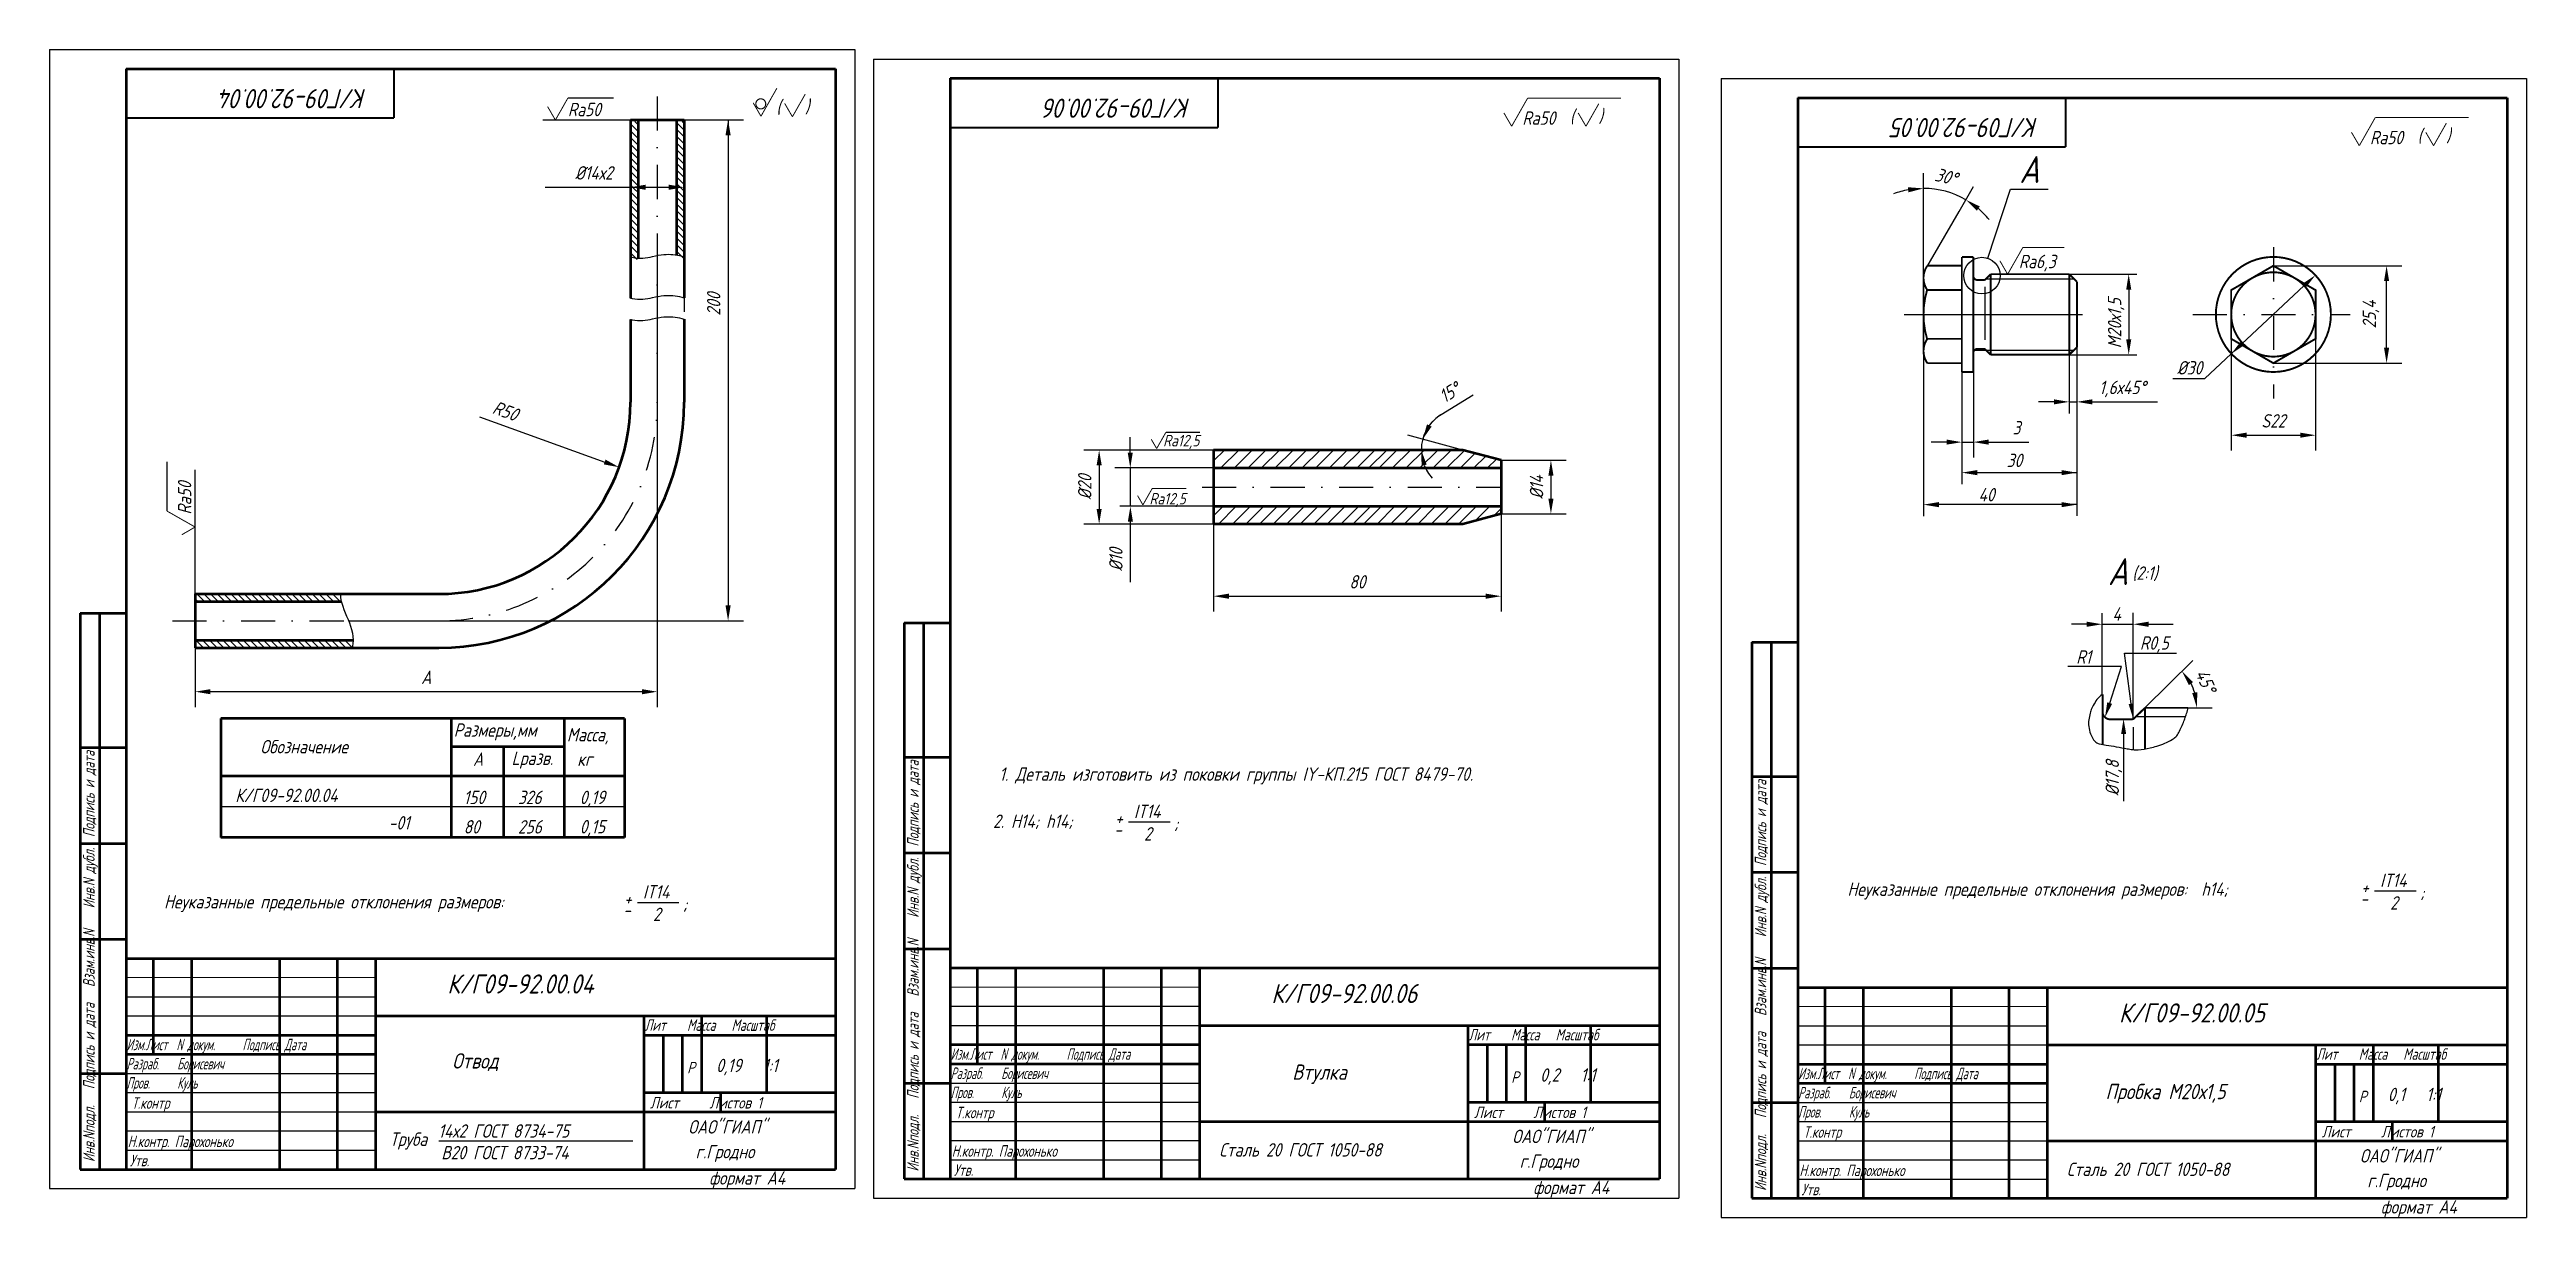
# Model space of a CAD drawing. Header units: inches. Extents: x 1474 to 3411, y 1027 to 1867.
# Drawn here: x 2765 to 3411, y 1065 to 1369 of the extents above; entities that cross this region are included whole.
import ezdxf

# ---------------------------------------------------------------- set-up
doc = ezdxf.new("R2010")
doc.units = ezdxf.units.IN
doc.header["$LTSCALE"] = 0.7
doc.header["$MEASUREMENT"] = 0
doc.linetypes.add('DASHDOT', pattern=[25.4, 12.7, -6.35, 0, -6.35])
doc.linetypes.add('HIDDEN', pattern=[9.525, 6.35, -3.175])
doc.styles.add('ROMANC', font='romanc', dxfattribs={"width": 0.8, "oblique": 15, "height": 3.5})
doc.styles.get("Standard").update_dxf_attribs({"font": 'romand.shx', "width": 0.8, "oblique": 15, "height": 3.5})
doc.dimstyles.get("Standard").update_dxf_attribs({"dimtxt": 3.5, "dimasz": 4, "dimexe": 4, "dimexo": 0, "dimgap": 2, "dimtad": 1, "dimdec": 0, "dimdsep": 46, "dimtxsty": 'Standard', "dimcen": 0.09, "dimadec": 0, "dimazin": 0, "dimtfac": 1, "dimtdec": 0, "dimtmove": 0, "dimatfit": 3, "dimfxl": 0.18, "dimtolj": 1, "dimtzin": 0, "dimlwd": 25, "dimlwe": 25, "dimarcsym": 0})

msp = doc.modelspace()

# ---------------------------------------------------------------- texts
at = {"style": 'ROMANC', "oblique": 15, "width": 0.8}
for s, p in [(')', (2962.11, 1352.74)), ('(', (2954.62, 1352.61)), ('(', (3161.56, 1350.12)), (')', (3169.06, 1350.26)), ('(', (3382.62, 1345.06)), (')', (3390.11, 1345.2))]:
    msp.add_text(s, height=3.5, dxfattribs=at).set_placement(p)
at = {"lineweight": 35, "char_height": 5, "width": 116.2188, "attachment_point": 1, "rotation": 180}
for s, insert in [('К/Г09-92.00.04 ', (2847.8, 1354)), ('К/Г09-92.00.06  ', (3062.7, 1351.52)), ('К/Г09-92.00.05 ', (3283.75, 1346.46))]:
    msp.add_mtext(s, dxfattribs=dict(at, insert=insert))
at = {"lineweight": 25, "attachment_point": 1}
for s, insert, char_height, width in [('Ra50', (2900.24, 1355.42), 3.5, 29.1251), ('Ra50', (3149.16, 1353.18), 3.5, 29.1251), ('Ra50', (3370.21, 1348.11), 3.5, 29.1251), ('Ra6,3', (3278.63, 1315.79), 3.5, 12.9576), ('%%C30', (3319.89, 1288.07), 3.5, 9.7286), ('1,6х45%%D', (3299.57, 1282.95), 3.5, 15.6621), ('Ra12,5', (3055.48, 1268.84), 3, 25.3892), ('30', (3275.46, 1263.93), 3.5, 10.8428), ('Ra12,5', (3051.9, 1253.68), 3, 25.3892), ('40', (3268.11, 1254.98), 3.5, 11.3462), ('(2:1)', (3308.23, 1234.54), 3.5, 9.6709), ('4', (3303.05, 1223.87), 3.5, 5.9425), ('R0,5', (3310.21, 1216.32), 3.5, 6.2126), ('R1', (3293.6, 1212.67), 3.5, 6.2126), ('Обозначение', (2820.06, 1189.27), 3.5, 58.6773), ('Размеры,мм', (2870.47, 1193.6), 3.5, 29.284), ('Масса,', (2899.99, 1192.4), 3.5, 17.2362), ('A', (2875.5, 1186.02), 3.5, 17.2362), ('Lразв.', (2885.56, 1186.25), 3.5, 12.8565), ('кг', (2902.69, 1186.01), 3.5, 13.5412), ('1. Деталь изготовить из поковки группы IY-КП.215 ГОСТ 8479-70.', (3012.75, 1182.12), 3.5, 172.7805), (' К/Г09-92.00.04', (2811.64, 1176.58), 3.5, 78.6431), ('150', (2873.06, 1176.05), 3.5, 9.7097), ('326', (2887.22, 1176.05), 3.5, 9.7097), ('0,19', (2903.35, 1176.05), 3.5, 9.7097), (' -01', (2851.65, 1169.42), 3.5, 78.6431), ('2. H14; h14; ', (3011.12, 1169.84), 3.5, 158.004), ('+', (3042.94, 1170.61), 3.5, 4.3989), ('IT14', (3047.89, 1172.42), 3.5, 19.7907), ('80', (2873.06, 1168.37), 3.5, 9.7097), ('256', (2887.22, 1168.37), 3.5, 9.7097), ('0,15', (2903.35, 1168.41), 3.5, 9.7097), ('-', (3042.72, 1167.68), 3.5, 6.6548), ('2', (3050.51, 1166.55), 3.5, 17.1446), (';', (3058.33, 1169.27), 3.5, 9.0235), ('IT14', (2919.82, 1151.42), 3.5, 19.7907), (' Неуказанные предельные отклонения размеров:  h14; ', (3232.08, 1152.12), 3.5, 158.004), ('+', (3367.9, 1152.6), 3.5, 4.3989), ('IT14', (3372.85, 1154.41), 3.5, 19.7907), (';', (3383.29, 1151.26), 3.5, 9.0235), (' Неуказанные предельные отклонения размеров:  ', (2793.07, 1148.83), 3.5, 158.004), ('-', (2914.65, 1146.67), 3.5, 6.6548), ('+', (2914.87, 1149.6), 3.5, 4.3989), ('2', (2922.44, 1145.55), 3.5, 17.1446), (';', (2930.26, 1148.26), 3.5, 9.0235), ('-', (3367.68, 1149.66), 3.5, 6.6548), ('2', (3375.47, 1148.54), 3.5, 17.1446), ('{\\W0.6; Изм.Лист  N докум.      Подпись Дата\\P Разраб.    Борисевич\\P Пров.      Куль}', (2783.99, 1111.36), 3, 75.9719), ('{\\W0.7;Лит    Масса   Масштаб}', (2920.26, 1116.42), 3, 48.3624), ('{\\W0.7;Лит    Масса   Масштаб}', (3135.16, 1113.93), 3, 48.3624), ('Р', (2931.35, 1105.34), 3, 4.7355), ('0,19   1:1', (2938.92, 1106.14), 3.5, 30.5998), ('{\\W0.6; Изм.Лист  N докум.      Подпись Дата\\P Разраб.    Борисевич\\P Пров.      Куль}', (2998.89, 1108.87), 3, 75.9719), ('{\\W0.7;Лит    Масса   Масштаб}', (3356.22, 1108.87), 3, 48.3624), ('Р', (3146.24, 1102.86), 3, 4.7355), ('0,2   1:1', (3153.81, 1103.66), 3.5, 30.5998), ('{\\W0.6; Изм.Лист  N докум.      Подпись Дата\\P Разраб.    Борисевич\\P Пров.      Куль}', (3219.94, 1103.81), 3, 75.9719), ('0,1   1:1', (3374.87, 1098.59), 3.5, 30.5998), ('{\\W0.7;Т.контр}', (2786.5, 1096.1), 3, 65.7648), ('Лист     Листов 1', (2921.67, 1096.17), 3, 49.4707), ('{\\W0.7;Т.контр}', (3001.4, 1093.62), 3, 65.7648), ('Лист     Листов 1', (3136.57, 1093.69), 3, 49.4707), ('Р', (3367.3, 1097.8), 3, 4.7355), ('{\\W0.7; Н.контр. Парохонько}', (2784.05, 1086.09), 3, 40.546), ('Труба', (2853.8, 1086.92), 3.5, 36.5786), ('14х2 ГОСТ 8734-75', (2866.46, 1089.06), 3.5, 73.1572), ('{\\W0.7;Т.контр}', (3222.46, 1088.55), 3, 65.7648), ('Лист     Листов 1', (3357.63, 1088.63), 3, 49.4707), ('{\\W0.7;Утв.     }', (2785.99, 1081.1), 3, 39.2217), ('В20 ГОСТ 8733-74', (2867.23, 1083.42), 3.5, 72.5735), ('г.Гродно', (2933.56, 1083.68), 3.5, 35.0627), ('{\\W0.7; Н.контр. Парохонько}', (2998.95, 1083.6), 3, 40.546), ('Сталь 20 ГОСТ 1050-88', (3070.11, 1084.14), 3.5, 67.3789), ('г.Гродно', (3148.46, 1081.2), 3.5, 35.0627), ('Сталь 20 ГОСТ 1050-88', (3291.16, 1079.07), 3.5, 67.3789), ('формат А4', (2937.09, 1076.82), 3.5, 32.7454), ('{\\W0.7;Утв.     }', (3000.89, 1078.61), 3, 39.2217), ('формат А4', (3151.99, 1074.34), 3.5, 32.7454), ('{\\W0.7; Н.контр. Парохонько}', (3220.01, 1078.54), 3, 40.546), ('{\\W0.7;Утв.     }', (3221.94, 1073.55), 3, 39.2217), ('г.Гродно', (3369.52, 1076.14), 3.5, 35.0627), ('формат А4', (3373.04, 1069.27), 3.5, 32.7454)]:
    msp.add_mtext(s, dxfattribs=dict(at, insert=insert, char_height=char_height, width=width))
at = {"lineweight": 25, "char_height": 3.5, "attachment_point": 5}
for s, insert in [('\\A1;%%C14х2', (2907.03, 1337.15)), ('А', (2863.3, 1205.61))]:
    msp.add_mtext(s, dxfattribs=dict(at, insert=insert))
at = {"lineweight": 35, "attachment_point": 1}
for s, insert, char_height, width in [('А', (3278.76, 1341.52), 7, 25.8231), ('А ', (3301.88, 1236.67), 7, 25.8231), ('К/Г09-92.00.04', (2868.8, 1128.15), 5, 116.2188), ('К/Г09-92.00.06', (3083.7, 1125.67), 5, 116.2188), ('К/Г09-92.00.05', (3304.75, 1120.6), 5, 116.2188), ('ОАО"ГИАП"', (2931.65, 1090.13), 3.5, 36.171), ('ОАО"ГИАП"', (3146.55, 1087.65), 3.5, 36.171), ('ОАО"ГИАП"', (3367.6, 1082.58), 3.5, 36.171)]:
    msp.add_mtext(s, dxfattribs=dict(at, insert=insert, char_height=char_height, width=width))
at = {"lineweight": 25, "char_height": 3.5, "attachment_point": 5, "rotation": 90}
for s, insert in [('\\A1;200', (2938.27, 1302.91)), ('\\A1;%%C20', (3035.04, 1255.21)), ('\\A1;%%C10', (3043.16, 1236.3))]:
    msp.add_mtext(s, dxfattribs=dict(at, insert=insert))
at = {"lineweight": 25, "attachment_point": 1, "rotation": 90}
for s, insert, char_height, width in [('М20х1,5', (3301.86, 1291.4), 3.5, 17.0085), ('Ra50', (2798.54, 1248.05), 3.5, 29.1251), ('{\\W0.7; Инв.Nподл.   Подпись и дата   Взам.инв.N    Инв.N дубл.  Подпись и дата}', (2773.83, 1077.83), 3, 144.2887), ('{\\W0.7; Инв.Nподл.   Подпись и дата   Взам.инв.N    Инв.N дубл.  Подпись и дата}', (2988.73, 1075.34), 3, 144.2887), ('%%C17,8', (3301.25, 1174.72), 3.5, 18.5917), ('{\\W0.7; Инв.Nподл.   Подпись и дата   Взам.инв.N    Инв.N дубл.  Подпись и дата}', (3209.78, 1070.28), 3, 144.2887)]:
    msp.add_mtext(s, dxfattribs=dict(at, insert=insert, char_height=char_height, width=width))
at = {"lineweight": 30, "char_height": 4, "width": 61.9449, "attachment_point": 1}
for s, insert in [('Отвод ', (2870.08, 1107.59)), ('Втулка', (3089.16, 1104.66)), ('Пробка М20х1,5', (3301.25, 1099.6))]:
    msp.add_mtext(s, dxfattribs=dict(at, insert=insert))

# ---------------------------------------------------------------- blocks, each defined once
blk = doc.blocks.new('*D107')
at = {"color": 0, "lineweight": 25, "transparency": 16777216}
for p, q in [((3127.95, 1274.1), (3136.35, 1279.28)), ((3133.63, 1264.88), (3119.3, 1268.72))]:
    blk.add_line(p, q, dxfattribs=at)
for start, end in [(121.66195, 165), (122.44358, 143.72179), (165, 180), (201.27821, 222.55642)]:
    blk.add_arc((3133.63, 1264.88), 10.83, start, end, dxfattribs=at)
for points in [[(3125.5, 1271), (3124.3, 1271.58), (3123.17, 1267.69)], [(3122.88, 1260.83), (3124.19, 1261.07), (3122.8, 1264.88)]]:
    blk.add_solid(points, dxfattribs=at)
at = {"layer": 'DEFPOINTS', "color": 0, "lineweight": 25, "transparency": 16777216}
for p in [(3068.63, 1264.88), (3122.84, 1265.83), (3133.63, 1264.88), (3133.63, 1264.88), (3143.63, 1262.2)]:
    blk.add_point(p, dxfattribs=at)
at = {"color": 0, "lineweight": 25, "transparency": 16777216, "insert": (3130.18, 1279.88), "char_height": 3.5, "attachment_point": 5, "rotation": 31.66195}
blk.add_mtext('\\A1;15°', dxfattribs=at)
blk = doc.blocks.new('*D108')
at = {"color": 0, "lineweight": 25, "transparency": 16777216}
for p, q in [((3143.63, 1262.2), (3160.61, 1262.2)), ((3156.61, 1258.2), (3156.61, 1252.21)), ((3143.63, 1248.21), (3160.61, 1248.21))]:
    blk.add_line(p, q, dxfattribs=at)
for points in [[(3155.95, 1258.2), (3157.28, 1258.2), (3156.61, 1262.2)], [(3155.95, 1252.21), (3157.28, 1252.21), (3156.61, 1248.21)]]:
    blk.add_solid(points, dxfattribs=at)
at = {"layer": 'DEFPOINTS', "color": 0, "lineweight": 25, "transparency": 16777216}
for p in [(3143.63, 1262.2), (3143.63, 1248.21), (3156.61, 1248.21)]:
    blk.add_point(p, dxfattribs=at)
at = {"color": 0, "lineweight": 25, "transparency": 16777216, "insert": (3152.86, 1255.21), "char_height": 3.5, "attachment_point": 5, "rotation": 90}
blk.add_mtext('\\A1;%%C14', dxfattribs=at)
blk = doc.blocks.new('*D125')
at = {"color": 0, "lineweight": 25, "transparency": 16777216}
blk.add_line((2877.19, 1273.51), (2909.84, 1261.75), dxfattribs=at)
blk.add_solid([(2910.07, 1262.38), (2909.62, 1261.13), (2913.61, 1260.4)], dxfattribs=at)
at = {"layer": 'DEFPOINTS', "color": 0, "lineweight": 25, "transparency": 16777216}
for p in [(2866.56, 1277.34), (2913.61, 1260.4)]:
    blk.add_point(p, dxfattribs=at)
at = {"color": 0, "lineweight": 25, "transparency": 16777216, "insert": (2883.96, 1275.06), "char_height": 3.5, "attachment_point": 5, "rotation": 340.20113}
blk.add_mtext('\\A1;R50', dxfattribs=at)
blk = doc.blocks.new('*D126')
at = {"color": 0, "lineweight": 25, "transparency": 16777216}
for p, q in [((3143.63, 1248.21), (3143.63, 1222.76)), ((3068.63, 1245.53), (3068.63, 1222.76)), ((3072.63, 1226.76), (3139.63, 1226.76))]:
    blk.add_line(p, q, dxfattribs=at)
for points in [[(3072.63, 1227.43), (3072.63, 1226.09), (3068.63, 1226.76)], [(3139.63, 1227.43), (3139.63, 1226.09), (3143.63, 1226.76)]]:
    blk.add_solid(points, dxfattribs=at)
at = {"layer": 'DEFPOINTS', "color": 0, "lineweight": 25, "transparency": 16777216}
for p in [(3143.63, 1248.21), (3068.63, 1245.53), (3143.63, 1226.76)]:
    blk.add_point(p, dxfattribs=at)
at = {"color": 0, "lineweight": 25, "transparency": 16777216, "insert": (3106.13, 1230.51), "char_height": 3.5, "attachment_point": 5}
blk.add_mtext('\\A1;80', dxfattribs=at)
blk = doc.blocks.new('*D130')
at = {"color": 0, "lineweight": 25, "transparency": 16777216}
for p, q in [((3263.78, 1285.23), (3263.78, 1262.94)), ((3266.78, 1285.23), (3266.78, 1262.94)), ((3259.78, 1266.94), (3255.78, 1266.94)), ((3263.78, 1266.94), (3266.78, 1266.94)), ((3270.78, 1266.94), (3281.27, 1266.94))]:
    blk.add_line(p, q, dxfattribs=at)
for points in [[(3259.78, 1267.61), (3259.78, 1266.28), (3263.78, 1266.94)], [(3270.78, 1267.61), (3270.78, 1266.28), (3266.78, 1266.94)]]:
    blk.add_solid(points, dxfattribs=at)
at = {"layer": 'DEFPOINTS', "color": 0, "lineweight": 25, "transparency": 16777216}
for p in [(3263.78, 1285.23), (3266.78, 1285.23), (3266.78, 1266.94)]:
    blk.add_point(p, dxfattribs=at)
at = {"color": 0, "transparency": 16777216, "insert": (3278.02, 1270.69), "char_height": 3.5, "attachment_point": 5}
blk.add_mtext('\\A1;3', dxfattribs=at)
blk = doc.blocks.new('*D131')
at = {"color": 0, "lineweight": 25, "transparency": 16777216}
for p, q in [((3253.78, 1329.28), (3253.78, 1337.1)), ((3263.05, 1327.11), (3266.8, 1333.62))]:
    blk.add_line(p, q, dxfattribs=at)
for start, end in [(100.38825, 110.77649), (60.05932, 90), (39.28283, 49.67108)]:
    blk.add_arc((3253.78, 1311.01), 22.09, start, end, dxfattribs=at)
for points in [[(3249.73, 1333.4), (3249.85, 1332.08), (3253.78, 1333.1)], [(3267.69, 1327.31), (3268.46, 1328.4), (3264.8, 1330.15)]]:
    blk.add_solid(points, dxfattribs=at)
at = {"layer": 'DEFPOINTS', "color": 0, "lineweight": 25, "transparency": 16777216}
for p in [(3261.32, 1331.78), (3253.78, 1329.28), (3263.05, 1327.11), (3254.06, 1311.5), (3253.78, 1309.76)]:
    blk.add_point(p, dxfattribs=at)
at = {"color": 0, "transparency": 16777216, "insert": (3259.67, 1336.17), "char_height": 3.5, "attachment_point": 5, "rotation": 346.81121}
blk.add_mtext('\\A1;30°', dxfattribs=at)
blk = doc.blocks.new('*D132')
at = {"color": 0, "lineweight": 25, "transparency": 16777216}
for p, q in [((3334.02, 1293.88), (3334.02, 1264.74)), ((3356.02, 1293.88), (3356.02, 1264.74)), ((3338.02, 1268.74), (3352.02, 1268.74))]:
    blk.add_line(p, q, dxfattribs=at)
for points in [[(3338.02, 1269.41), (3338.02, 1268.08), (3334.02, 1268.74)], [(3352.02, 1269.41), (3352.02, 1268.08), (3356.02, 1268.74)]]:
    blk.add_solid(points, dxfattribs=at)
at = {"layer": 'DEFPOINTS', "color": 0, "lineweight": 25, "transparency": 16777216}
for p in [(3334.02, 1293.88), (3356.02, 1293.88), (3356.02, 1268.74)]:
    blk.add_point(p, dxfattribs=at)
at = {"color": 0, "transparency": 16777216, "insert": (3345.02, 1272.49), "char_height": 3.5, "attachment_point": 5}
blk.add_mtext('\\A1;S22', dxfattribs=at)
blk = doc.blocks.new('*D133')
at = {"color": 0, "lineweight": 25, "transparency": 16777216}
for p, q in [((3311.51, 1197.65), (3324.02, 1210.02)), ((3322.79, 1197.65), (3329.1, 1197.65))]:
    blk.add_line(p, q, dxfattribs=at)
blk.add_arc((3311.51, 1197.65), 13.59, 16.92098, 27.71906, dxfattribs=at)
for points in [[(3323, 1203.58), (3324.08, 1204.37), (3321.18, 1207.21)], [(3325.17, 1201.71), (3323.85, 1201.51), (3325.1, 1197.65)]]:
    blk.add_solid(points, dxfattribs=at)
at = {"layer": 'DEFPOINTS', "color": 0, "lineweight": 25, "transparency": 16777216}
for p in [(3311.51, 1197.65), (3311.51, 1197.65), (3322.79, 1197.65), (3324.64, 1201.14), (3308.76, 1194.94)]:
    blk.add_point(p, dxfattribs=at)
at = {"color": 0, "transparency": 16777216, "insert": (3327.38, 1204.64), "char_height": 3.5, "attachment_point": 5, "rotation": 293.74657}
blk.add_mtext('\\A1;45°', dxfattribs=at)
blk = doc.blocks.new('*D134')
at = {"color": 0, "lineweight": 25, "transparency": 16777216}
for p, q in [((3345.02, 1312.93), (3378.54, 1312.93)), ((3374.54, 1291.53), (3374.54, 1308.93)), ((3345.02, 1287.53), (3378.54, 1287.53))]:
    blk.add_line(p, q, dxfattribs=at)
for points in [[(3373.88, 1308.93), (3375.21, 1308.93), (3374.54, 1312.93)], [(3373.88, 1291.53), (3375.21, 1291.53), (3374.54, 1287.53)]]:
    blk.add_solid(points, dxfattribs=at)
at = {"layer": 'DEFPOINTS', "color": 0, "lineweight": 25, "transparency": 16777216}
for p in [(3345.02, 1312.93), (3374.54, 1312.93), (3345.02, 1287.53)]:
    blk.add_point(p, dxfattribs=at)
at = {"color": 0, "transparency": 16777216, "insert": (3370.46, 1300.23), "char_height": 3.5, "attachment_point": 5, "rotation": 90}
blk.add_mtext('\\A1;25,4', dxfattribs=at)

# ---------------------------------------------------------------- dimensions: what is measured, and where the dimension line sits
for base, line1, line2, picture, middle in [((3261.32, 1331.78), ((3253.78, 1309.76), (3253.78, 1329.28)), ((3254.06, 1311.5), (3263.05, 1327.11)), '*D131', (3258.82, 1332.52)), ((3324.64, 1201.14), ((3311.51, 1197.65), (3322.79, 1197.65)), ((3308.76, 1194.94), (3311.51, 1197.65)), '*D133', (3323.95, 1203.13))]:
    dim = msp.add_angular_dim_2l(base=base, line1=line1, line2=line2, dimstyle='Standard')
    dim.commit()
    dim.dimension.update_dxf_attribs({"geometry": picture, "text_midpoint": middle, "dimtype": 162})
dim = msp.add_linear_dim(base=(3374.54, 1312.93), p1=(3345.02, 1287.53), p2=(3345.02, 1312.93), angle=90, text='25,4', dimstyle='Standard')
dim.commit()
dim.dimension.update_dxf_attribs({"geometry": '*D134', "text_midpoint": (3370.46, 1300.23)})
for base, p1, p2, text, picture, middle in [((3356.02, 1268.74), (3334.02, 1293.88), (3356.02, 1293.88), 'S22', '*D132', (3345.02, 1272.49)), ((3266.78, 1266.94), (3263.78, 1285.23), (3266.78, 1285.23), '3', '*D130', (3278.02, 1270.69))]:
    dim = msp.add_linear_dim(base=base, p1=p1, p2=p2, text=text, dimstyle='Standard')
    dim.commit()
    dim.dimension.update_dxf_attribs({"geometry": picture, "text_midpoint": middle})
at = {"lineweight": 25}
dim = msp.add_angular_dim_2l(base=(3122.84, 1265.83), line1=((3133.63, 1264.88), (3068.63, 1264.88)), line2=((3143.63, 1262.2), (3133.63, 1264.88)), dimstyle='Standard', dxfattribs=at)
dim.commit()
dim.dimension.update_dxf_attribs({"geometry": '*D107', "text_midpoint": (3130.18, 1279.88)})
dim = msp.add_radius_dim(center=(2866.56, 1277.34), mpoint=(2913.61, 1260.4), dimstyle='Standard', dxfattribs=at)
dim.commit()
dim.dimension.update_dxf_attribs({"geometry": '*D125', "text_midpoint": (2882.69, 1271.53), "dimtype": 164})
dim = msp.add_linear_dim(base=(3156.61, 1248.21), p1=(3143.63, 1262.2), p2=(3143.63, 1248.21), angle=90, text='%%C14', dimstyle='Standard', dxfattribs=at)
dim.commit()
dim.dimension.update_dxf_attribs({"geometry": '*D108', "text_midpoint": (3152.86, 1255.21)})
dim = msp.add_linear_dim(base=(3143.63, 1226.76), p1=(3068.63, 1245.53), p2=(3143.63, 1248.21), text='80', dimstyle='Standard', dxfattribs=at)
dim.commit()
dim.dimension.update_dxf_attribs({"geometry": '*D126', "text_midpoint": (3106.13, 1230.51)})

# ---------------------------------------------------------------- linework, layer by layer
for p, q in [((2765.07, 1369.31), (2765.07, 1072.31)), ((2765.07, 1369.31), (2975.07, 1369.31)), ((2975.07, 1369.31), (2975.07, 1072.31)), ((2979.97, 1366.82), (2979.97, 1069.82)), ((2979.97, 1366.82), (3189.97, 1366.82)), ((3189.97, 1366.82), (3189.97, 1069.82)), ((3201.02, 1361.76), (3201.02, 1064.76)), ((3201.02, 1361.76), (3411.02, 1361.76)), ((3411.02, 1361.76), (3411.02, 1064.76)), ((2930.56, 1350.98), (2916.56, 1350.98)), ((2916.56, 1350.98), (2916.56, 1314.93)), ((2930.56, 1350.98), (2916.56, 1350.98)), ((2916.56, 1350.98), (2930.56, 1350.98)), ((2930.56, 1350.98), (2930.56, 1342.62)), ((3270.52, 1314.88), (3276.44, 1332.87)), ((3276.44, 1332.87), (3286.3, 1332.87)), ((3253.78, 1309.76), (3253.78, 1329.28)), ((3254.06, 1311.5), (3263.05, 1327.11)), ((2930.56, 1322.62), (2930.56, 1300.93)), ((3270.08, 1309.53), (3293, 1309.53)), ((3254.71, 1293.88), (3263.78, 1293.88)), ((3254.78, 1287.53), (3263.78, 1287.53)), ((3266.78, 1290.93), (3293, 1290.93)), ((3318.83, 1283.55), (3327.17, 1283.55)), ((3300.37, 1201.15), (3300.37, 1222.38)), ((3305.45, 1208.41), (3291.43, 1208.41)), ((3302.33, 1198.89), (3305.45, 1208.41)), ((3306.19, 1211.9), (3319.75, 1211.9)), ((3307.94, 1198.71), (3306.19, 1211.9)), ((3309.18, 1195.35), (3322.11, 1195.35)), ((3305.96, 1190.79), (3305.96, 1173.28)), ((3308.47, 1192.64), (3308.47, 1186.72)), ((2765.07, 1072.31), (2975.07, 1072.31)), ((2979.97, 1069.82), (3189.97, 1069.82)), ((3201.02, 1064.76), (3411.02, 1064.76))]:
    msp.add_line(p, q)
at = {"lineweight": 50}
for p, q in [((2785.07, 1364.31), (2785.07, 1077.31)), ((2785.07, 1364.31), (2970.07, 1364.31)), ((2970.07, 1364.31), (2970.07, 1077.31)), ((2999.97, 1361.82), (2999.97, 1074.82)), ((2999.97, 1361.82), (3184.97, 1361.82)), ((3184.97, 1361.82), (3184.97, 1074.82)), ((3221.02, 1356.76), (3221.02, 1069.76)), ((3221.02, 1356.76), (3406.02, 1356.76)), ((3406.02, 1356.76), (3406.02, 1069.76)), ((2916.56, 1350.98), (2916.56, 1304.52)), ((2916.56, 1350.98), (2930.56, 1350.98)), ((2918.56, 1350.98), (2918.56, 1314.93)), ((2928.56, 1350.98), (2928.56, 1315.76)), ((2930.56, 1350.98), (2930.56, 1304.57)), ((2916.56, 1298.95), (2916.56, 1277.34)), ((2930.56, 1299), (2930.56, 1277.34)), ((3068.63, 1264.88), (3068.63, 1245.53)), ((3133.63, 1264.88), (3068.63, 1264.88)), ((3068.63, 1260.21), (3143.63, 1260.21)), ((3143.63, 1262.2), (3133.63, 1264.88)), ((3068.63, 1250.21), (3143.63, 1250.21)), ((3143.63, 1248.21), (3133.63, 1245.53)), ((3133.63, 1245.53), (3068.63, 1245.53)), ((2803.03, 1227.34), (2840.92, 1227.34)), ((2803.03, 1227.34), (2849.86, 1227.34)), ((2849.86, 1227.34), (2866.56, 1227.34)), ((2773.07, 1222.31), (2773.07, 1077.31)), ((2773.07, 1222.31), (2785.07, 1222.31)), ((2778.07, 1222.31), (2778.07, 1077.31)), ((2803.03, 1225.34), (2841.15, 1225.34)), ((2803.03, 1215.34), (2844.24, 1215.34)), ((2987.97, 1219.82), (2987.97, 1074.82)), ((2987.97, 1219.82), (2999.97, 1219.82)), ((2992.97, 1219.82), (2992.97, 1074.82)), ((3209.02, 1214.76), (3209.02, 1069.76)), ((3209.02, 1214.76), (3221.02, 1214.76)), ((3214.02, 1214.76), (3214.02, 1069.76)), ((2803.03, 1213.34), (2843.98, 1213.34)), ((2803.03, 1213.34), (2852.92, 1213.34)), ((2852.92, 1213.34), (2866.56, 1213.34)), ((2809.78, 1194.83), (2809.78, 1163.83)), ((2915.05, 1194.83), (2809.78, 1194.83)), ((2869.78, 1194.83), (2869.78, 1163.83)), ((2899.31, 1194.83), (2899.31, 1163.83)), ((2915.05, 1194.83), (2915.05, 1163.83)), ((2773.07, 1187.31), (2785.07, 1187.31)), ((2869.78, 1187.53), (2899.31, 1187.53)), ((2883.48, 1187.53), (2883.48, 1163.83)), ((2987.97, 1184.82), (2999.97, 1184.82)), ((2915.05, 1179.83), (2809.78, 1179.83)), ((3209.02, 1179.76), (3221.02, 1179.76)), ((2915.05, 1163.83), (2809.78, 1163.83)), ((2773.07, 1162.31), (2785.07, 1162.31)), ((2987.97, 1159.82), (2999.97, 1159.82)), ((3209.02, 1154.76), (3221.02, 1154.76)), ((2773.07, 1137.31), (2785.07, 1137.31)), ((2785.07, 1132.31), (2970.07, 1132.31)), ((2792.07, 1132.31), (2792.07, 1107.31)), ((2802.07, 1132.31), (2802.07, 1077.31)), ((2825.07, 1132.31), (2825.07, 1077.31)), ((2840.07, 1132.31), (2840.07, 1077.31)), ((2850.07, 1132.31), (2850.07, 1077.31)), ((2987.97, 1134.82), (2999.97, 1134.82)), ((2999.97, 1129.82), (3184.97, 1129.82)), ((3006.97, 1129.82), (3006.97, 1104.82)), ((3016.97, 1129.82), (3016.97, 1074.82)), ((3039.97, 1129.82), (3039.97, 1074.82)), ((3054.97, 1129.82), (3054.97, 1074.82)), ((3064.97, 1129.82), (3064.97, 1074.82)), ((3209.02, 1129.76), (3221.02, 1129.76)), ((3221.02, 1124.76), (3406.02, 1124.76)), ((3228.02, 1124.76), (3228.02, 1099.76)), ((3238.02, 1124.76), (3238.02, 1069.76)), ((3261.02, 1124.76), (3261.02, 1069.76)), ((3276.02, 1124.76), (3276.02, 1069.76)), ((3286.02, 1124.76), (3286.02, 1069.76)), ((2785.07, 1112.31), (2850.07, 1112.31)), ((2920.07, 1117.31), (2920.07, 1077.31)), ((2920.07, 1112.31), (2970.07, 1112.31)), ((2925.07, 1112.31), (2925.07, 1097.31)), ((2930.07, 1112.31), (2930.07, 1097.31)), ((2935.07, 1117.31), (2935.07, 1097.31)), ((2952.07, 1117.31), (2952.07, 1097.31)), ((3134.97, 1114.82), (3134.97, 1074.82)), ((3149.97, 1114.82), (3149.97, 1094.82)), ((3166.97, 1114.82), (3166.97, 1094.82)), ((2785.07, 1107.31), (2850.07, 1107.31)), ((2999.97, 1109.82), (3064.97, 1109.82)), ((2999.97, 1104.82), (3064.97, 1104.82)), ((3134.97, 1109.82), (3184.97, 1109.82)), ((3139.97, 1109.82), (3139.97, 1094.82)), ((3144.97, 1109.82), (3144.97, 1094.82)), ((3221.02, 1104.76), (3286.02, 1104.76)), ((3356.02, 1109.76), (3356.02, 1069.76)), ((3356.02, 1104.76), (3406.02, 1104.76)), ((3361.02, 1104.76), (3361.02, 1089.76)), ((3366.02, 1104.76), (3366.02, 1089.76)), ((3371.02, 1109.76), (3371.02, 1089.76)), ((3388.02, 1109.76), (3388.02, 1089.76)), ((2773.07, 1102.31), (2785.07, 1102.31)), ((2987.97, 1099.82), (2999.97, 1099.82)), ((3221.02, 1099.76), (3286.02, 1099.76)), ((2920.07, 1097.31), (2970.07, 1097.31)), ((2940.07, 1097.31), (2940.07, 1092.31)), ((3134.97, 1094.82), (3184.97, 1094.82)), ((3154.97, 1094.82), (3154.97, 1089.82)), ((3209.02, 1094.76), (3221.02, 1094.76)), ((3356.02, 1089.76), (3406.02, 1089.76)), ((3376.02, 1089.76), (3376.02, 1084.76)), ((2773.07, 1077.31), (2970.07, 1077.31)), ((2987.97, 1074.82), (3184.97, 1074.82)), ((3209.02, 1069.76), (3406.02, 1069.76))]:
    msp.add_line(p, q, dxfattribs=at)
at = {"linetype": 'DASHDOT'}
for p, q in [((2923.56, 1357.09), (2923.56, 1277.34)), ((3345.02, 1317.75), (3345.02, 1278.35)), ((3324.03, 1300.23), (3365.07, 1300.23)), ((3065.63, 1255.21), (3143.63, 1255.21)), ((2797.14, 1220.34), (2866.56, 1220.34))]:
    msp.add_line(p, q, dxfattribs=at)
at = {"lineweight": 25}
for p, q in [((2893.67, 1350.98), (2917.56, 1350.98)), ((2916.56, 1350.98), (2916.56, 1329.4)), ((2918.56, 1349.69), (2917.67, 1350.58)), ((2930.56, 1348.29), (2928.56, 1350.29)), ((2930.56, 1350.06), (2930.05, 1350.58)), ((2930.56, 1350.98), (2930.56, 1329.4)), ((2930.56, 1350.98), (2946.02, 1350.98)), ((2942.02, 1350.98), (2942.02, 1224.34)), ((2918.56, 1347.92), (2916.56, 1349.92)), ((2918.56, 1346.15), (2916.56, 1348.15)), ((2918.56, 1344.38), (2916.56, 1346.38)), ((2918.56, 1342.62), (2916.56, 1344.62)), ((2930.56, 1346.53), (2928.56, 1348.53)), ((2930.56, 1344.76), (2928.56, 1346.76)), ((2930.56, 1342.99), (2928.56, 1344.99)), ((2918.56, 1340.85), (2916.56, 1342.85)), ((2918.56, 1339.08), (2916.56, 1341.08)), ((2918.56, 1337.31), (2916.56, 1339.31)), ((2918.56, 1335.55), (2916.56, 1337.55)), ((2930.56, 1341.22), (2928.56, 1343.22)), ((2930.56, 1339.46), (2928.56, 1341.46)), ((2930.56, 1337.69), (2928.56, 1339.69)), ((2930.56, 1335.92), (2928.56, 1337.92)), ((2894.32, 1333.4), (2926.56, 1333.4)), ((2918.56, 1333.78), (2916.56, 1335.78)), ((2917.57, 1333), (2916.56, 1334.01)), ((2918.56, 1330.24), (2916.56, 1332.24)), ((2918.56, 1332.01), (2917.57, 1333)), ((2930.56, 1334.15), (2928.56, 1336.15)), ((2930.56, 1332.38), (2928.56, 1334.38)), ((2930.56, 1330.62), (2928.56, 1332.62)), ((2930.56, 1328.85), (2928.56, 1330.85)), ((2918.56, 1328.47), (2916.56, 1330.47)), ((2918.56, 1326.71), (2916.56, 1328.71)), ((2918.56, 1324.94), (2916.56, 1326.94)), ((2918.56, 1323.17), (2916.56, 1325.17)), ((2930.56, 1327.08), (2928.56, 1329.08)), ((2930.56, 1325.31), (2928.56, 1327.31)), ((2930.56, 1323.55), (2928.56, 1325.55)), ((2918.56, 1321.4), (2916.56, 1323.4)), ((2918.56, 1319.64), (2916.56, 1321.64)), ((2918.56, 1317.87), (2916.56, 1319.87)), ((2918.56, 1316.1), (2916.56, 1318.1)), ((2930.56, 1321.78), (2928.56, 1323.78)), ((2930.56, 1320.01), (2928.56, 1322.01)), ((2930.56, 1318.24), (2928.56, 1320.24)), ((2930.56, 1316.47), (2928.56, 1318.47)), ((2918.35, 1314.55), (2916.56, 1316.33)), ((2923.56, 1314.08), (2923.56, 1197.86)), ((2930.31, 1314.96), (2928.56, 1316.71)), ((3269.78, 1307.45), (3269.78, 1293.62)), ((3046.91, 1264.21), (3046.91, 1268.21)), ((2803.03, 1227.34), (2803.03, 1259.69)), ((3068.63, 1264.88), (3034.79, 1264.88)), ((3038.79, 1260.88), (3038.79, 1249.53)), ((3068.63, 1260.21), (3042.91, 1260.21)), ((3046.91, 1260.21), (3046.91, 1250.21)), ((3068.63, 1262.04), (3071.47, 1264.88)), ((3070.55, 1260.21), (3075.22, 1264.88)), ((3074.09, 1260.21), (3078.64, 1264.77)), ((3078.6, 1260.21), (3076.6, 1260.21)), ((3077.62, 1260.21), (3082.3, 1264.88)), ((3081.16, 1260.21), (3085.83, 1264.88)), ((3084.69, 1260.21), (3089.37, 1264.88)), ((3088.23, 1260.21), (3092.9, 1264.88)), ((3091.76, 1260.21), (3096.44, 1264.88)), ((3095.3, 1260.21), (3099.68, 1264.59)), ((3098.84, 1260.21), (3103.51, 1264.88)), ((3102.37, 1260.21), (3107.04, 1264.88)), ((3106.06, 1260.21), (3110.73, 1264.88)), ((3109.16, 1260.21), (3113.83, 1264.88)), ((3111.8, 1260.21), (3116.47, 1264.88)), ((3115.34, 1260.21), (3120.01, 1264.88)), ((3118.87, 1260.21), (3123.54, 1264.88)), ((3122.41, 1260.21), (3127.08, 1264.88)), ((3125.94, 1260.21), (3130.62, 1264.88)), ((3129.48, 1260.21), (3134.04, 1264.77)), ((3133.01, 1260.21), (3136.83, 1264.02)), ((3136.55, 1260.21), (3139.62, 1263.28)), ((3140.08, 1260.21), (3142.41, 1262.53)), ((3143.62, 1260.21), (3143.63, 1260.22)), ((3068.63, 1250.21), (3044.2, 1250.21)), ((3068.63, 1247.71), (3071.13, 1250.21)), ((3069.88, 1245.53), (3074.56, 1250.21)), ((3073.55, 1245.53), (3078.23, 1250.21)), ((3074.63, 1250.15), (3074.69, 1250.21)), ((3078.6, 1250.21), (3074.63, 1250.21)), ((3077.09, 1245.53), (3081.76, 1250.21)), ((3080.62, 1245.53), (3085.3, 1250.21)), ((3084.16, 1245.53), (3088.84, 1250.21)), ((3087.69, 1245.53), (3092.37, 1250.21)), ((3091.23, 1245.53), (3095.91, 1250.21)), ((3094.76, 1245.53), (3099.44, 1250.21)), ((3098.3, 1245.53), (3102.98, 1250.21)), ((3101.83, 1245.53), (3106.51, 1250.21)), ((3104.86, 1245.45), (3109.54, 1250.13)), ((3107.73, 1245.53), (3112.41, 1250.21)), ((3108.6, 1249.94), (3108.87, 1250.21)), ((3111.26, 1245.53), (3115.94, 1250.21)), ((3114.8, 1245.53), (3119.48, 1250.21)), ((3118.33, 1245.53), (3123.01, 1250.21)), ((3121.87, 1245.53), (3126.55, 1250.21)), ((3125.41, 1245.53), (3130.08, 1250.21)), ((3128.94, 1245.53), (3133.62, 1250.21)), ((3132.48, 1245.53), (3137.16, 1250.21)), ((3136.88, 1246.4), (3140.69, 1250.21)), ((3141.71, 1247.69), (3143.63, 1249.61)), ((3068.63, 1245.53), (3034.79, 1245.53)), ((3046.91, 1246.21), (3046.91, 1230.38)), ((2803.03, 1227.34), (2803.03, 1213.34)), ((2803.81, 1225.28), (2803.03, 1226.06)), ((2805.58, 1225.28), (2803.58, 1227.28)), ((2807.35, 1225.28), (2805.35, 1227.28)), ((2809.11, 1225.28), (2807.11, 1227.28)), ((2810.88, 1225.28), (2808.88, 1227.28)), ((2812.65, 1225.28), (2810.65, 1227.28)), ((2814.42, 1225.28), (2812.42, 1227.28)), ((2816.18, 1225.28), (2814.18, 1227.28)), ((2817.95, 1225.28), (2815.95, 1227.28)), ((2819.72, 1225.28), (2817.72, 1227.28)), ((2821.49, 1225.28), (2819.49, 1227.28)), ((2823.26, 1225.28), (2821.26, 1227.28)), ((2825.02, 1225.28), (2823.02, 1227.28)), ((2826.79, 1225.28), (2824.79, 1227.28)), ((2828.56, 1225.28), (2826.56, 1227.28)), ((2830.33, 1225.28), (2828.33, 1227.28)), ((2832.09, 1225.28), (2830.09, 1227.28)), ((2833.86, 1225.28), (2831.86, 1227.28)), ((2835.63, 1225.28), (2833.63, 1227.28)), ((2837.4, 1225.28), (2835.4, 1227.28)), ((2839.17, 1225.28), (2837.17, 1227.28)), ((2840.93, 1225.28), (2838.93, 1227.28)), ((2840.92, 1227.07), (2840.7, 1227.28)), ((2805.2, 1213.28), (2803.2, 1215.28)), ((2806.97, 1213.28), (2804.97, 1215.28)), ((2808.74, 1213.28), (2806.74, 1215.28)), ((2810.51, 1213.28), (2808.51, 1215.28)), ((2812.27, 1213.28), (2810.27, 1215.28)), ((2814.04, 1213.28), (2812.04, 1215.28)), ((2815.81, 1213.28), (2813.81, 1215.28)), ((2817.58, 1213.28), (2815.58, 1215.28)), ((2819.35, 1213.28), (2817.35, 1215.28)), ((2821.11, 1213.28), (2819.11, 1215.28)), ((2822.88, 1213.28), (2820.88, 1215.28)), ((2824.65, 1213.28), (2822.65, 1215.28)), ((2826.42, 1213.28), (2824.42, 1215.28)), ((2828.18, 1213.28), (2826.18, 1215.28)), ((2829.95, 1213.28), (2827.95, 1215.28)), ((2831.72, 1213.28), (2829.72, 1215.28)), ((2833.49, 1213.28), (2831.49, 1215.28)), ((2835.26, 1213.28), (2833.26, 1215.28)), ((2837.02, 1213.28), (2835.02, 1215.28)), ((2838.79, 1213.28), (2836.79, 1215.28)), ((2840.56, 1213.28), (2838.56, 1215.28)), ((2842.33, 1213.28), (2840.33, 1215.28)), ((2844.01, 1213.37), (2842.09, 1215.28)), ((2843.07, 1220.34), (2946.02, 1220.34)), ((2844.23, 1214.91), (2843.86, 1215.28)), ((2803.44, 1213.28), (2803.03, 1213.69)), ((2803.03, 1213.34), (2803.03, 1197.86)), ((2919.56, 1201.86), (2807.03, 1201.86)), ((2915.05, 1171.83), (2809.78, 1171.83)), ((3046.45, 1167.9), (3057.28, 1167.9)), ((3371.41, 1149.89), (3382.23, 1149.89)), ((2918.38, 1146.9), (2929.2, 1146.9)), ((2785.07, 1122.31), (2850.07, 1122.31)), ((2999.97, 1119.82), (3064.97, 1119.82)), ((2785.07, 1117.31), (2850.07, 1117.31)), ((2999.97, 1114.82), (3064.97, 1114.82)), ((3221.02, 1114.76), (3286.02, 1114.76)), ((3221.02, 1109.76), (3286.02, 1109.76)), ((2785.07, 1102.31), (2850.07, 1102.31)), ((2999.97, 1099.82), (3064.97, 1099.82)), ((2785.07, 1097.31), (2850.07, 1097.31)), ((2785.07, 1092.31), (2850.07, 1092.31)), ((2999.97, 1094.82), (3064.97, 1094.82)), ((3221.02, 1094.76), (3286.02, 1094.76)), ((2785.07, 1087.31), (2850.07, 1087.31)), ((2999.97, 1089.82), (3064.97, 1089.82)), ((3221.02, 1089.76), (3286.02, 1089.76)), ((2785.07, 1082.31), (2850.07, 1082.31)), ((2866.58, 1084.75), (2917.17, 1084.75)), ((2999.97, 1084.82), (3064.97, 1084.82)), ((2999.97, 1079.82), (3064.97, 1079.82)), ((3221.02, 1084.76), (3286.02, 1084.76)), ((3221.02, 1079.76), (3286.02, 1079.76)), ((3221.02, 1074.76), (3286.02, 1074.76))]:
    msp.add_line(p, q, dxfattribs=at)
at = {"linetype": 'HIDDEN', "lineweight": 25}
for p, q in [((2916.56, 1342.49), (2916.56, 1322.71)), ((2930.56, 1342.7), (2930.56, 1322.13))]:
    msp.add_line(p, q, dxfattribs=at)
at = {"color": 0, "linetype": 'ByBlock'}
for p, q in [((3281.84, 1310.73), (3309.44, 1310.73)), ((3307.29, 1306.73), (3307.29, 1293.73)), ((3353.06, 1307.74), (3327.17, 1283.55)), ((3253.78, 1300.17), (3253.78, 1247.64)), ((3293.78, 1300.23), (3293.78, 1247.7)), ((3281.84, 1289.73), (3309.44, 1289.73)), ((3291.78, 1289.73), (3291.78, 1274.44)), ((3263.78, 1285.17), (3263.78, 1255.98)), ((3287.78, 1277.44), (3283.78, 1277.44)), ((3291.78, 1277.44), (3293.78, 1277.44)), ((3297.78, 1277.44), (3301.78, 1277.44)), ((3301.78, 1277.44), (3314.79, 1277.44)), ((3267.78, 1258.98), (3293.78, 1258.98)), ((3293.78, 1250.64), (3257.78, 1250.64)), ((3308.47, 1194.74), (3308.47, 1222.45)), ((3296.37, 1219.45), (3292.37, 1219.45)), ((3300.37, 1219.45), (3308.47, 1219.45)), ((3312.47, 1219.45), (3316.47, 1219.45)), ((3316.47, 1219.45), (3318.92, 1219.45))]:
    msp.add_line(p, q, dxfattribs=at)
at = {"linetype": 'Continuous'}
msp.add_line((3248.7, 1300.23), (3295.24, 1300.23), dxfattribs=at)
at = {"linetype": 'Continuous', "lineweight": 50}
for p, q in [((3143.63, 1262.21), (3143.63, 1248.21)), ((2803.03, 1227.34), (2803.03, 1213.34))]:
    msp.add_line(p, q, dxfattribs=at)
at = {"lineweight": 15}
for p, q in [((2785.07, 1127.31), (2850.07, 1127.31)), ((2999.97, 1124.82), (3064.97, 1124.82)), ((3221.02, 1119.76), (3286.02, 1119.76))]:
    msp.add_line(p, q, dxfattribs=at)
at = {"color": 1, "lineweight": 50}
for p, q in [((2850.07, 1117.31), (2970.07, 1117.31)), ((3064.97, 1114.82), (3184.97, 1114.82)), ((3286.02, 1109.76), (3406.02, 1109.76)), ((2850.07, 1092.31), (2970.07, 1092.31)), ((3064.97, 1089.82), (3184.97, 1089.82)), ((3286.02, 1084.76), (3406.02, 1084.76))]:
    msp.add_line(p, q, dxfattribs=at)
for points, const_width in [([(2854.92, 1351.43), (2854.92, 1364.43)], 0.5), ([(2896.99, 1350.93), (2900.26, 1356.68)], 0.25), ([(2900.26, 1356.68), (2912.18, 1356.68)], 0.3), ([(2950.6, 1351.92), (2954.77, 1359.26)], 0.25), ([(2958.8, 1351.78), (2962.14, 1357.67)], 0.25), ([(3069.82, 1348.94), (3069.82, 1361.94)], 0.5), ([(3146.37, 1349.3), (3150.54, 1356.64)], 0.25), ([(3150.54, 1356.64), (3174.9, 1356.64)], 0.3), ([(3290.88, 1343.88), (3290.88, 1356.88)], 0.5), ([(2784.92, 1351.43), (2854.92, 1351.43)], 0.5), ([(2894.96, 1354.43), (2896.99, 1350.93)], 0.25), ([(2948.57, 1355.42), (2950.6, 1351.92)], 0.25), ([(2956.77, 1355.28), (2958.8, 1351.78)], 0.25), ([(3144.34, 1352.8), (3146.37, 1349.3)], 0.25), ([(3163.71, 1352.8), (3165.75, 1349.3)], 0.25), ([(3165.75, 1349.3), (3169.09, 1355.18)], 0.25), ([(3367.43, 1344.23), (3371.59, 1351.57)], 0.25), ([(3371.59, 1351.57), (3395.95, 1351.57)], 0.3), ([(3386.8, 1344.23), (3390.14, 1350.12)], 0.25), ([(2999.82, 1348.94), (3069.82, 1348.94)], 0.5), ([(3220.88, 1343.88), (3290.88, 1343.88)], 0.5), ([(3365.39, 1347.73), (3367.43, 1344.23)], 0.25), ([(3384.77, 1347.73), (3386.8, 1344.23)], 0.25), ([(3275.72, 1310.72), (3279.7, 1317.72)], 0.25), ([(3279.7, 1317.72), (3290.54, 1317.72)], 0.25), ([(3254.78, 1312.93), (3263.78, 1312.93)], 0.5), ([(3263.78, 1315.23), (3266.78, 1315.23)], 0.5), ([(3263.78, 1315.23), (3263.78, 1285.23)], 0.5), ([(3266.78, 1315.23), (3266.78, 1300.23)], 0.5), ([(3273.69, 1314.22), (3275.72, 1310.72)], 0.25), ([(3253.78, 1309.76), (3253.78, 1300.23)], 0.5), ([(3254.71, 1306.58), (3263.78, 1306.58)], 0.5), ([(3267.78, 1309.23), (3269.57, 1309.23)], 0.5), ([(3269.92, 1309.38), (3271.29, 1310.73)], 0.5), ([(3271.29, 1310.73), (3271.29, 1289.73)], 0.5), ([(3271.29, 1310.73), (3291.78, 1310.73)], 0.5), ([(3291.78, 1310.73), (3291.78, 1289.73)], 0.5), ([(3291.78, 1310.73), (3293.78, 1308.76)], 0.5), ([(3293.78, 1308.76), (3293.78, 1291.7)], 0.5), ([(3253.78, 1290.7), (3253.78, 1300.23)], 0.5), ([(3266.78, 1285.23), (3266.78, 1300.23)], 0.5), ([(3254.71, 1293.88), (3263.78, 1293.88)], 0.5), ([(3291.78, 1289.73), (3293.78, 1291.7)], 0.5), ([(3254.78, 1287.53), (3263.78, 1287.53)], 0.5), ([(3263.78, 1285.23), (3266.78, 1285.23)], 0.5), ([(3263.78, 1285.23), (3266.78, 1285.23)], 0.5), ([(3267.78, 1291.23), (3269.57, 1291.23)], 0.5), ([(3269.92, 1291.09), (3271.29, 1289.73)], 0.5), ([(3271.29, 1289.73), (3291.78, 1289.73)], 0.5), ([(3052.39, 1267.68), (3053.79, 1265.26)], 0.25), ([(3053.79, 1265.26), (3056.21, 1269.51)], 0.25), ([(3056.21, 1269.51), (3065.08, 1269.51)], 0.3), ([(2795.69, 1248.97), (2795.69, 1261.84)], 0.3), ([(3050.21, 1250.58), (3052.62, 1254.83)], 0.25), ([(3052.62, 1254.83), (3061.49, 1254.83)], 0.3), ([(2803.03, 1244.8), (2795.69, 1248.97)], 0.25), ([(3048.81, 1252.99), (3050.21, 1250.58)], 0.25), ([(2799.53, 1242.77), (2803.03, 1244.8)], 0.25), ([(3300.47, 1201.21), (3300.47, 1188.12)], 0.5), ([(3308.76, 1194.94), (3311.51, 1197.65)], 0.5), ([(3311.51, 1197.65), (3311.51, 1186.93)], 0.5), ([(3311.51, 1197.65), (3322.79, 1197.65)], 0.5), ([(3302.47, 1194.65), (3308.06, 1194.65)], 0.5)]:
    msp.add_lwpolyline(points, dxfattribs=dict(const_width=const_width))
for points, const_width in [([(2951.83, 1355.15, 1.02775), (2949.27, 1355.15, 1.02775)], 0.3), ([(2951.83, 1355.15, -1.02775), (2949.27, 1355.15, -1.02775)], 0.3), ([(3254.78, 1312.93, 0.317785), (3254.79, 1306.58, 0.317785)], 0.5), ([(3360.02, 1300.23, 1), (3330.02, 1300.23, 1)], 0.5), ([(3356.02, 1300.23, 1), (3334.02, 1300.23, 1)], 0.5), ([(3254.71, 1306.58, 0.147456), (3254.71, 1293.88, 0.147456)], 0.5), ([(3266.78, 1310.23, 0.414214), (3267.78, 1309.23, 0.414214)], 0.5), ([(3269.57, 1309.23, 0.198169), (3269.92, 1309.38, 0.198169)], 0.5), ([(3360.02, 1300.23, -1), (3330.02, 1300.23, -1)], 0.5), ([(3356.02, 1300.23, -1), (3334.02, 1300.23, -1)], 0.5), ([(3254.78, 1287.53, -0.317785), (3254.79, 1293.88, -0.317785)], 0.5), ([(3266.78, 1290.23, -0.414214), (3267.78, 1291.23, -0.414214)], 0.5), ([(3269.57, 1291.23, -0.198169), (3269.92, 1291.09, -0.198169)], 0.5), ([(3300.47, 1196.65, 0.414214), (3302.47, 1194.65, 0.414214)], 0.5), ([(3308.06, 1194.65, 0.19728), (3308.76, 1194.94, 0.19728)], 0.5)]:
    msp.add_lwpolyline(points, format="xyb", dxfattribs=dict(const_width=const_width))
for points in [[(2916.56, 1315.24, 0.005854), (2917, 1315.14, 0.069654), (2919.79, 1314.94, 0.045006), (2922.32, 1315.34, -0.037919), (2925.31, 1315.86, -0.090658), (2929.96, 1315.46, -0.007414), (2930.56, 1315.29)], [(2916.56, 1304.52, 0.005854), (2917, 1304.42, 0.069654), (2919.79, 1304.22, 0.045006), (2922.32, 1304.62, -0.037919), (2925.31, 1305.14, -0.090658), (2929.96, 1304.75, -0.007414), (2930.56, 1304.57)], [(2916.56, 1298.95, 0.005854), (2917, 1298.85, 0.069654), (2919.79, 1298.65, 0.045006), (2922.32, 1299.05, -0.037919), (2925.31, 1299.57, -0.090658), (2929.96, 1299.17, -0.007414), (2930.56, 1299)], [(3300.47, 1201.21, 0.003231), (3300.37, 1201.15, 0.094601), (3299.02, 1199.83, 0.016278), (3298.02, 1198.27, 0.037071), (3297.65, 1197.55, 0.036857), (3297.23, 1196.26, 0.028084), (3296.89, 1194.5, 0.064406), (3296.89, 1192.77, 0.056558), (3297.35, 1190.85, 0.093492), (3298.51, 1188.9, 0.168657), (3299.63, 1188.27, 0.003626), (3301.45, 1187.95, -0.002546), (3304.05, 1187.51, -0.001333), (3306.89, 1187, 0.002687), (3308.31, 1186.75, 0.067354), (3309.77, 1186.7, 0.031243), (3312.87, 1187.2, 0.021246), (3314.59, 1187.67, 0.016989), (3316.68, 1188.42, 0.036779), (3318.66, 1189.38, 0.070611), (3319.57, 1190.09, 0.071544), (3320.39, 1191.24, 0.030859), (3321.7, 1194.2, 0.00832), (3322.13, 1195.41, 0.00664), (3322.61, 1196.94, 0.028491), (3322.79, 1197.65, 0.032293)]]:
    msp.add_lwpolyline(points, format="xyb")
at = {"const_width": 0.5}
msp.add_lwpolyline([(3356.02, 1306.58), (3345.02, 1312.93), (3334.02, 1306.58), (3334.02, 1293.88), (3345.02, 1287.53), (3356.02, 1293.88)], close=True, dxfattribs=at)
msp.add_circle((3269.03, 1310.36), 4.77)
at = {"lineweight": 50}
for radius in [50, 64]:
    msp.add_arc((2866.56, 1277.34), radius, 270, 0, dxfattribs=at)
at = {"linetype": 'DASHDOT', "lineweight": 25}
msp.add_arc((2866.56, 1277.34), 57, 270, 0, dxfattribs=at)
at = {"lineweight": 25}
msp.add_open_spline([(2840.92, 1227.34), (2840.75, 1223.15), (2845.37, 1218.57), (2843.98, 1213.34)], degree=3, dxfattribs=at)
for points in [[(2941.36, 1346.98), (2942.69, 1346.98), (2942.02, 1350.98)], [(2920.56, 1334.07), (2920.56, 1332.73), (2916.56, 1333.4)], [(2926.56, 1334.07), (2926.56, 1332.73), (2930.56, 1333.4)], [(3038.13, 1260.88), (3039.46, 1260.88), (3038.79, 1264.88)], [(3046.24, 1264.21), (3047.57, 1264.21), (3046.91, 1260.21)], [(3038.13, 1249.53), (3039.46, 1249.53), (3038.79, 1245.53)], [(3046.28, 1246.21), (3047.61, 1246.21), (3046.94, 1250.21)], [(2941.36, 1224.34), (2942.69, 1224.34), (2942.02, 1220.34)], [(2807.03, 1202.53), (2807.03, 1201.19), (2803.03, 1201.86)], [(2919.56, 1202.53), (2919.56, 1201.19), (2923.56, 1201.86)]]:
    msp.add_solid(points, dxfattribs=at)
at = {"color": 0, "linetype": 'ByBlock'}
for points in [[(3306.63, 1306.73), (3307.96, 1306.73), (3307.29, 1310.73)], [(3353.51, 1307.26), (3352.6, 1308.23), (3355.98, 1310.47)], [(3306.63, 1293.73), (3307.96, 1293.73), (3307.29, 1289.73)], [(3337.44, 1292.24), (3336.53, 1293.21), (3334.06, 1289.99)], [(3287.78, 1278.1), (3287.78, 1276.77), (3291.78, 1277.44)], [(3297.78, 1278.1), (3297.78, 1276.77), (3293.78, 1277.44)], [(3267.78, 1259.65), (3267.78, 1258.32), (3263.78, 1258.98)], [(3289.78, 1259.65), (3289.78, 1258.32), (3293.78, 1258.98)], [(3257.78, 1251.3), (3257.78, 1249.97), (3253.78, 1250.64)], [(3289.78, 1251.3), (3289.78, 1249.97), (3293.78, 1250.64)], [(3296.37, 1220.11), (3296.37, 1218.78), (3300.37, 1219.45)], [(3312.47, 1220.11), (3312.47, 1218.78), (3308.47, 1219.45)]]:
    msp.add_solid(points, dxfattribs=at)
for points in [[(3302.96, 1198.69), (3301.7, 1199.1), (3301.09, 1195.09)], [(3308.6, 1198.79), (3307.28, 1198.62), (3308.47, 1194.74)], [(3305.3, 1190.79), (3306.63, 1190.79), (3305.96, 1194.79)]]:
    msp.add_solid(points)
at = {"layer": 'DEFPOINTS', "color": 0, "linetype": 'ByBlock'}
for p in [(2917.55, 1315.71), (3266.78, 1315.23), (3269.78, 1307.45), (3291.78, 1310.73), (3355.98, 1310.47), (3253.78, 1300.23), (3283.78, 1300.23), (3283.78, 1291.7), (3291.78, 1289.73), (3291.78, 1289.73), (3293.78, 1291.7), (3307.29, 1289.73), (3334.06, 1289.99), (3263.78, 1285.23), (3293.78, 1277.44), (2803.41, 1258.62), (3283.78, 1258.98), (3253.78, 1250.64), (3308.47, 1219.45)]:
    msp.add_point(p, dxfattribs=at)

msp.set_redraw_order([(e.dxf.handle, doc.entitydb.next_handle()) for e in msp.query("TEXT MTEXT ATTDEF DIMENSION ARC_DIMENSION")])  # texts and dimensions are drawn at this point

doc.saveas('drawing.dxf')
